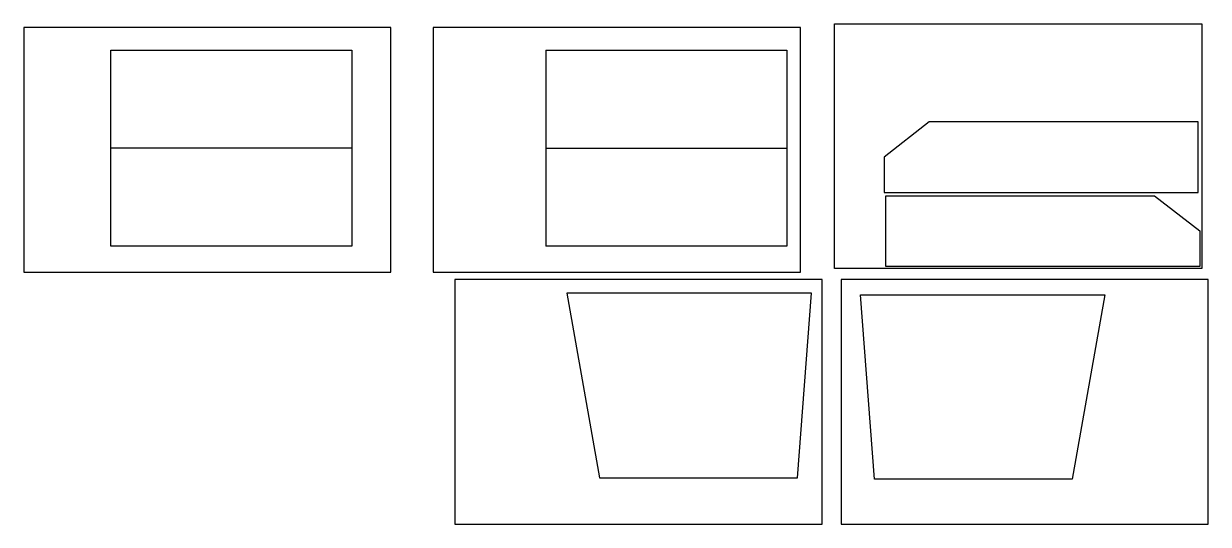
# Model space of a CAD drawing. Header units: millimetres. Extents: x -1533 to 16534, y -9814 to -2517.
# Drawn here: x 7787 to 10690, y -7478 to -6251 of the extents above; entities that cross this region are included whole.
import ezdxf

# ---------------------------------------------------------------- set-up
doc = ezdxf.new("R2010")
doc.units = ezdxf.units.MM
doc.header["$MEASUREMENT"] = 0
doc.layers.add('90X60', color=6, linetype='Continuous', true_color=0xff00ff)
doc.layers.add('CORTE', color=7, linetype='Continuous', true_color=0x0000bf)

msp = doc.modelspace()

# ---------------------------------------------------------------- linework, layer by layer
at = {"layer": '90X60'}
for p, q in [((8687.17289, -6260.2194), (7787.17289, -6260.2194)), ((7787.17289, -6260.2194), (7787.17289, -6860.2194)), ((8687.17289, -6860.2194), (8687.17289, -6260.2194)), ((9690.24474, -6260.2194), (8790.24474, -6260.2194)), ((8790.24474, -6260.2194), (8790.24474, -6860.2194)), ((9690.24474, -6860.2194), (9690.24474, -6260.2194)), ((9774.31198, -6851.02767), (9774.31198, -6251.02767)), ((9774.31198, -6251.02767), (10674.31198, -6251.02767)), ((10674.31198, -6251.02767), (10674.31198, -6851.02767)), ((7787.17289, -6860.2194), (8687.17289, -6860.2194)), ((8790.24474, -6860.2194), (9690.24474, -6860.2194)), ((9743.90933, -6878.20762), (8843.90933, -6878.20762)), ((8843.90933, -6878.20762), (8843.90933, -7478.20762)), ((9743.90933, -7478.20762), (9743.90933, -6878.20762)), ((10674.31198, -6851.02767), (9774.31198, -6851.02767)), ((10689.86971, -6878.20762), (9789.86971, -6878.20762)), ((9789.86971, -6878.20762), (9789.86971, -7478.20762)), ((10689.86971, -7478.20762), (10689.86971, -6878.20762)), ((8843.90933, -7478.20762), (9743.90933, -7478.20762)), ((9789.86971, -7478.20762), (10689.86971, -7478.20762))]:
    msp.add_line(p, q, dxfattribs=at)
at = {"layer": 'CORTE'}
for p, q in [((8000.43414, -6315.77073), (8591.48583, -6315.77073)), ((8000.43414, -6556.07241), (8000.43414, -6315.77073)), ((8591.48583, -6315.77073), (8591.48583, -6796.37409)), ((9066.27896, -6315.77073), (9066.27896, -6796.37409)), ((9066.27896, -6315.77073), (9657.33065, -6315.77073)), ((9657.33065, -6315.77073), (9657.33065, -6556.07241)), ((10006.20418, -6492.00922), (9895.2383, -6577.86564)), ((10664.84001, -6492.00922), (10006.20418, -6492.00922)), ((10664.84001, -6664.91445), (10664.84001, -6492.00922)), ((8591.48583, -6556.07241), (8000.43414, -6556.07241)), ((8000.43414, -6796.37409), (8000.43414, -6556.07241)), ((9066.27896, -6556.07241), (9657.33065, -6556.07241)), ((9657.33065, -6556.07241), (9657.33065, -6796.37409)), ((9895.2383, -6577.86564), (9895.2383, -6664.91445)), ((9895.2383, -6664.91445), (10664.84001, -6664.91445)), ((9899.71027, -6673.12244), (10558.3461, -6673.12244)), ((9899.71027, -6846.02767), (9899.71027, -6673.12244)), ((10558.3461, -6673.12244), (10669.31198, -6758.97885)), ((10669.31198, -6758.97885), (10669.31198, -6846.02767)), ((8591.48583, -6796.37409), (8000.43414, -6796.37409)), ((9657.33065, -6796.37409), (9066.27896, -6796.37409)), ((10669.31198, -6846.02767), (9899.71027, -6846.02767)), ((9717.25475, -6911.69733), (9118.07768, -6911.69733)), ((9118.07768, -6911.69733), (9198.1377, -7363.88236)), ((9682.99984, -7363.88236), (9717.25475, -6911.69733)), ((9871.65959, -7367.60337), (9837.40469, -6915.41834)), ((9837.40469, -6915.41834), (10436.58175, -6915.41834)), ((10436.58175, -6915.41834), (10356.52173, -7367.60337)), ((9198.1377, -7363.88236), (9682.99984, -7363.88236)), ((10356.52173, -7367.60337), (9871.65959, -7367.60337))]:
    msp.add_line(p, q, dxfattribs=at)

doc.saveas('drawing.dxf')
